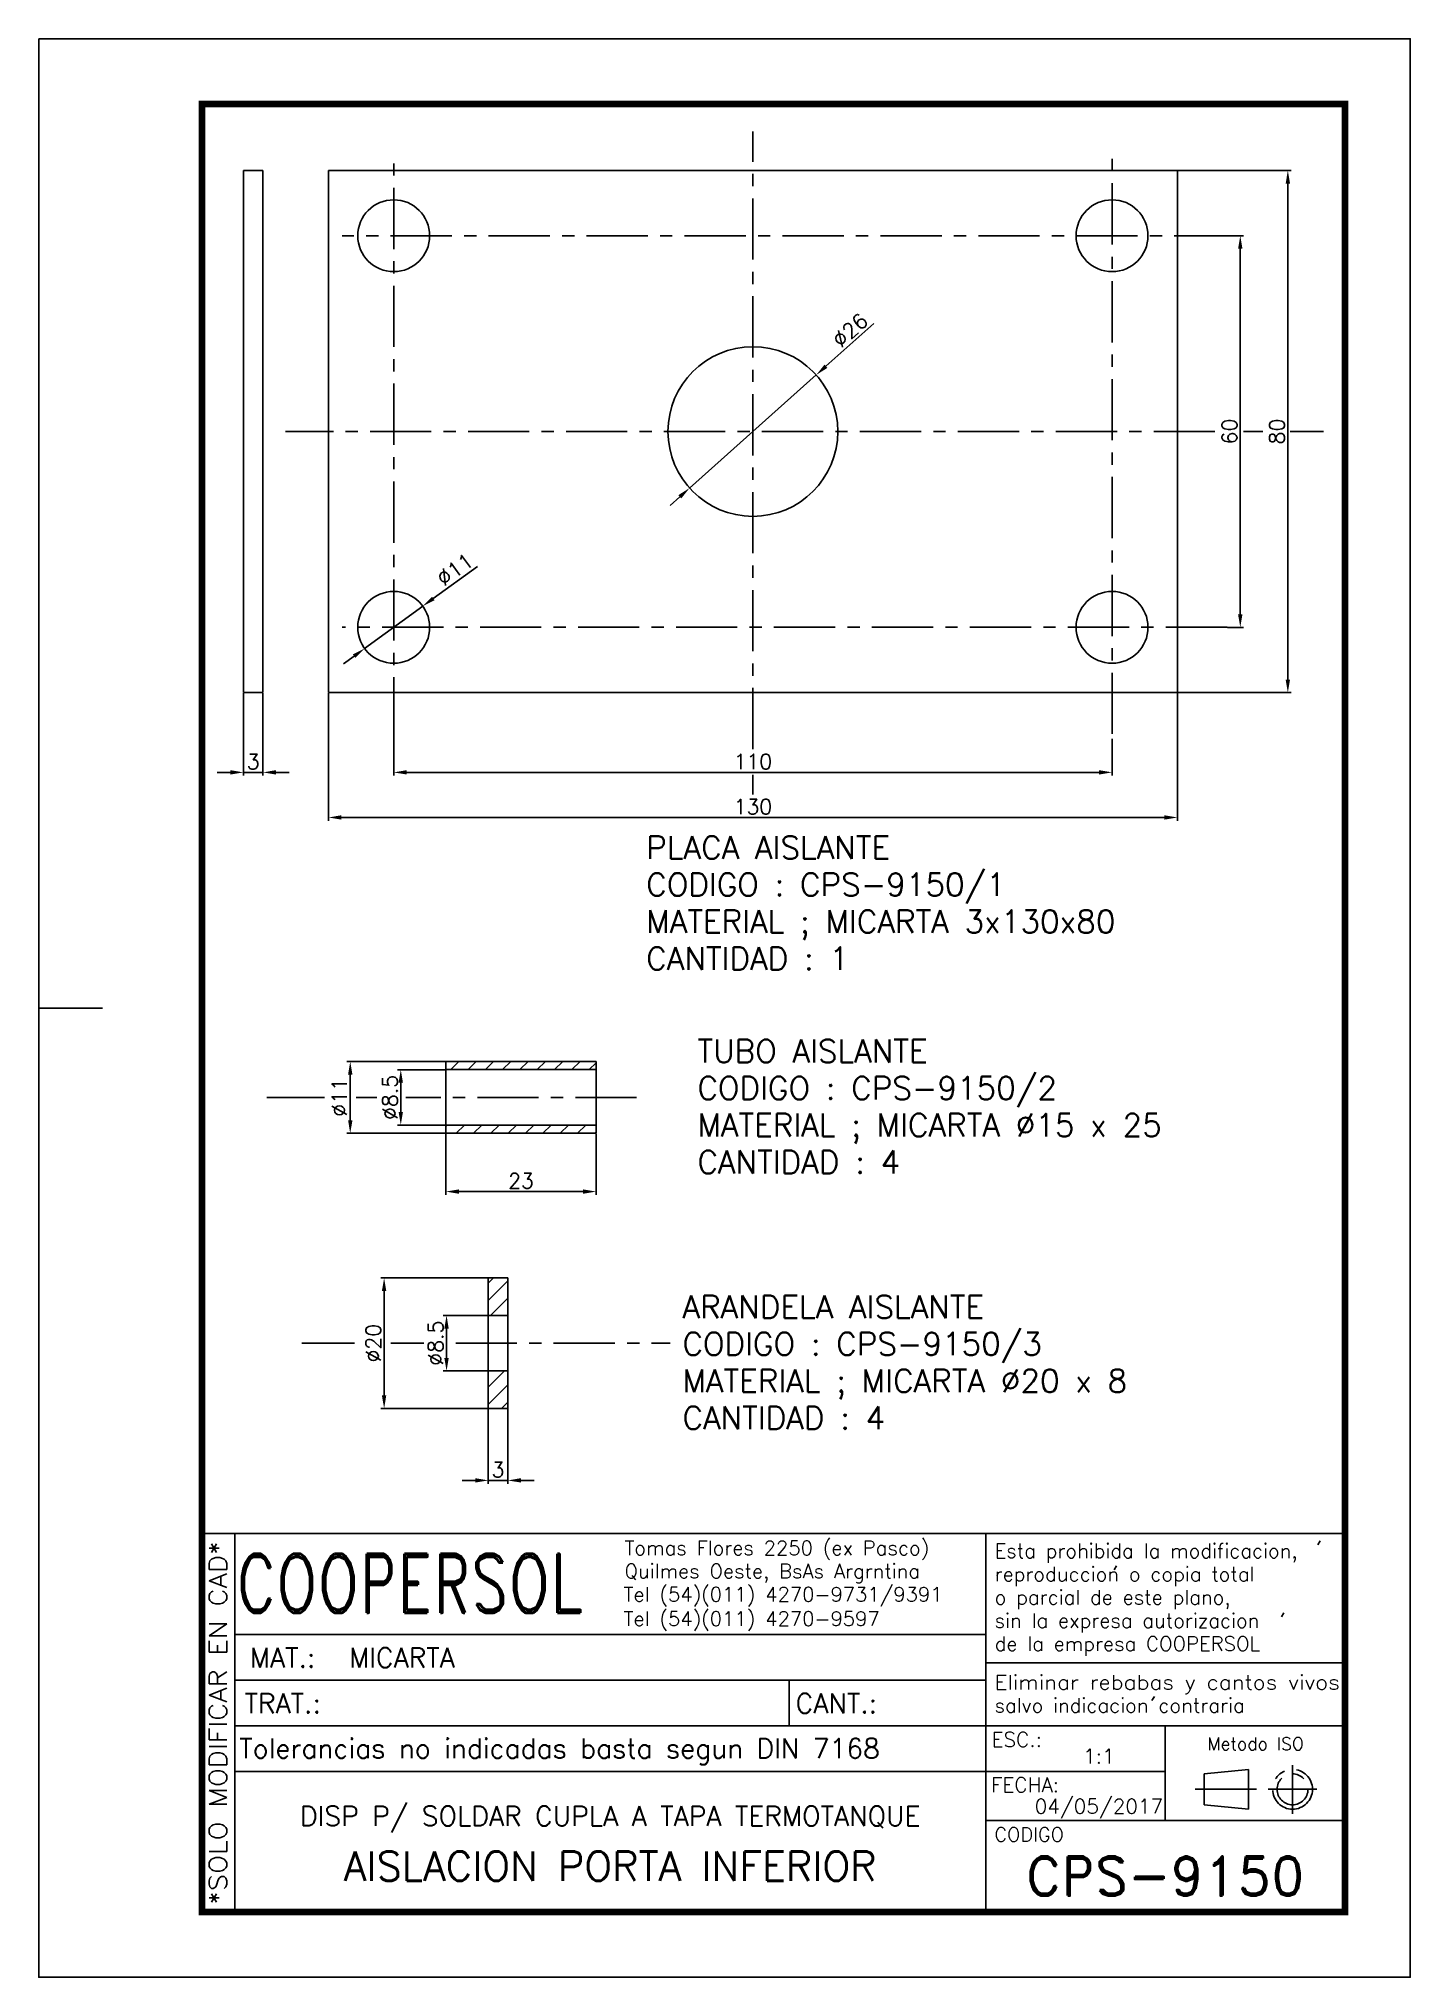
# Model space of a CAD drawing. Extents: x -13768 to 18086, y -10615 to 1188.
# Drawn here: x 210 to 420, y 0 to 297 of the extents above; entities that cross this region are included whole.
import ezdxf
from ezdxf.enums import TextEntityAlignment as Align

# ---------------------------------------------------------------- set-up
doc = ezdxf.new("R2010")
doc.units = 0
doc.header["$LTSCALE"] = 7.5
doc.header["$MEASUREMENT"] = 0
doc.linetypes.add('CENTER', pattern=[2, 1.25, -0.25, 0.25, -0.25])
doc.layers.get('0').update_dxf_attribs({"linetype": 'CONTINUOUS'})
doc.layers.get('DEFPOINTS').update_dxf_attribs({"linetype": 'CONTINUOUS'})
for name, color, linetype in [('1', 1, 'CENTER'), ('CL', 1, 'CENTER'), ('CO', 3, 'CONTINUOUS'), ('RY', 5, 'CONTINUOUS')]:
    doc.layers.add(name, color=color, linetype=linetype)
doc.styles.add('ROMAND', font='ROMAND')
doc.styles.add('ROMANS', font='ROMANS.SHX')
doc.dimstyles.new('1', dxfattribs={"dimtxt": 2.3, "dimasz": 2, "dimexe": 0.5, "dimexo": 0.0625, "dimgap": 0.5, "dimtad": 1, "dimdec": 4, "dimdsep": 46, "dimtxsty": 'ROMANS', "dimcen": -2, "dimclrt": 7, "dimadec": 0, "dimazin": 0, "dimtfac": 0.869565, "dimtdec": 4, "dimtmove": 0, "dimatfit": 3, "dimfxl": 1, "dimtolj": 1, "dimarcsym": 0})

msp = doc.modelspace()

# ---------------------------------------------------------------- texts
at = {"layer": 'CO', "style": 'ROMANS'}
for s, p in [('PLACA AISLANTE', (303.02002, 171.3329)), ('CODIGO : CPS-9150/1', (303.02002, 165.66623)), ('MATERIAL ; MICARTA 3x130x80', (303.02002, 159.99957)), ('CANTIDAD : 1', (303.02002, 154.3329)), ('TUBO AISLANTE', (310.85537, 140.15103)), ('CODIGO : CPS-9150/2', (310.85537, 134.48436)), ('MATERIAL ; MICARTA %%C15 x 25', (310.85537, 128.81769)), ('CANTIDAD : 4', (310.85537, 123.15103)), ('ARANDELA AISLANTE', (308.56493, 100.95311)), ('CODIGO : CPS-9150/3', (308.56493, 95.28644)), ('MATERIAL ; MICARTA %%C20 x 8', (308.56493, 89.61978)), ('CANTIDAD : 4', (308.56493, 83.95311))]:
    msp.add_text(s, height=3.5, dxfattribs=at).set_placement(p)

# ---------------------------------------------------------------- blocks, each defined once
blk = doc.blocks.new('A4G')
blk.add_line((0, 148.5), (9.75, 148.5))
blk.add_lwpolyline([(0, 297), (210, 297), (210, 0), (0, 0)], close=True)
at = {"const_width": 1}
blk.add_lwpolyline([(25, 287), (200, 287), (200, 10), (25, 10)], close=True, dxfattribs=at)
blk = doc.blocks.new('*D179')
at = {"layer": 'CO', "color": 0, "lineweight": -2}
for p, q in [((241.33, 196.76), (241.33, 184.1)), ((244.33, 196.76), (244.33, 184.1)), ((239.33, 184.6), (237.33, 184.6)), ((244.33, 184.6), (241.33, 184.6)), ((246.33, 184.6), (248.33, 184.6))]:
    blk.add_line(p, q, dxfattribs=at)
at = {"layer": 'CO', "color": 0}
for points in [[(239.33, 184.94), (239.33, 184.27), (241.33, 184.6)], [(246.33, 184.94), (246.33, 184.27), (244.33, 184.6)]]:
    blk.add_solid(points, dxfattribs=at)
at = {"layer": 'DEFPOINTS', "color": 0}
for p in [(241.33, 196.82), (244.33, 196.82), (241.33, 184.6)]:
    blk.add_point(p, dxfattribs=at)
at = {"layer": 'CO', "color": 7, "insert": (242.83, 186.25), "char_height": 2.3, "attachment_point": 5, "style": 'ROMANS'}
blk.add_mtext('\\A1;3', dxfattribs=at)
blk = doc.blocks.new('*D180')
at = {"layer": 'CO', "color": 0, "lineweight": -2}
for p, q in [((264.35, 189.73), (264.35, 184.1)), ((374.35, 189.73), (374.35, 184.1)), ((266.35, 184.6), (372.35, 184.6))]:
    blk.add_line(p, q, dxfattribs=at)
at = {"layer": 'CO', "color": 0}
for points in [[(266.35, 184.94), (266.35, 184.27), (264.35, 184.6)], [(372.35, 184.94), (372.35, 184.27), (374.35, 184.6)]]:
    blk.add_solid(points, dxfattribs=at)
at = {"layer": 'DEFPOINTS', "color": 0}
for p in [(264.35, 189.79), (374.35, 189.79), (374.35, 184.6)]:
    blk.add_point(p, dxfattribs=at)
at = {"layer": 'CO', "color": 7, "insert": (319.35, 186.25), "char_height": 2.3, "attachment_point": 5, "style": 'ROMANS'}
blk.add_mtext('\\A1;110', dxfattribs=at)
blk = doc.blocks.new('*D181')
at = {"layer": 'CO', "color": 0, "lineweight": -2}
for p, q in [((254.35, 196.76), (254.35, 177.19)), ((384.35, 196.76), (384.35, 177.19)), ((256.35, 177.69), (382.35, 177.69))]:
    blk.add_line(p, q, dxfattribs=at)
at = {"layer": 'CO', "color": 0}
for points in [[(256.35, 178.03), (256.35, 177.36), (254.35, 177.69)], [(382.35, 178.03), (382.35, 177.36), (384.35, 177.69)]]:
    blk.add_solid(points, dxfattribs=at)
at = {"layer": 'DEFPOINTS', "color": 0}
for p in [(254.35, 196.82), (384.35, 196.82), (384.35, 177.69)]:
    blk.add_point(p, dxfattribs=at)
at = {"layer": 'CO', "color": 7, "insert": (319.35, 179.34), "char_height": 2.3, "attachment_point": 5, "style": 'ROMANS'}
blk.add_mtext('\\A1;130', dxfattribs=at)
blk = doc.blocks.new('*D182')
at = {"layer": 'CO', "color": 0, "lineweight": -2}
for p, q in [((393.32, 266.82), (394.48, 266.82)), ((393.98, 208.82), (393.98, 264.82)), ((392.01, 206.82), (394.48, 206.82))]:
    blk.add_line(p, q, dxfattribs=at)
at = {"layer": 'CO', "color": 0}
for points in [[(393.64, 264.82), (394.31, 264.82), (393.98, 266.82)], [(393.64, 208.82), (394.31, 208.82), (393.98, 206.82)]]:
    blk.add_solid(points, dxfattribs=at)
at = {"layer": 'DEFPOINTS', "color": 0}
for p in [(393.26, 266.82), (393.98, 266.82), (391.95, 206.82)]:
    blk.add_point(p, dxfattribs=at)
at = {"layer": 'CO', "color": 7, "insert": (392.33, 236.82), "char_height": 2.3, "attachment_point": 5, "rotation": 90, "style": 'ROMANS'}
blk.add_mtext('\\A1;60', dxfattribs=at)
blk = doc.blocks.new('*D183')
at = {"layer": 'CO', "color": 0, "lineweight": -2}
for p, q in [((384.41, 276.82), (401.76, 276.82)), ((401.26, 274.82), (401.26, 198.82)), ((384.41, 196.82), (401.76, 196.82))]:
    blk.add_line(p, q, dxfattribs=at)
at = {"layer": 'CO', "color": 0}
for points in [[(400.93, 274.82), (401.6, 274.82), (401.26, 276.82)], [(400.93, 198.82), (401.6, 198.82), (401.26, 196.82)]]:
    blk.add_solid(points, dxfattribs=at)
at = {"layer": 'DEFPOINTS', "color": 0}
for p in [(384.35, 276.82), (384.35, 196.82), (401.26, 196.82)]:
    blk.add_point(p, dxfattribs=at)
at = {"layer": 'CO', "color": 7, "insert": (399.61, 236.82), "char_height": 2.3, "attachment_point": 5, "rotation": 90, "style": 'ROMANS'}
blk.add_mtext('\\A1;80', dxfattribs=at)
blk = doc.blocks.new('*D184')
at = {"layer": 'CO', "color": 0, "lineweight": -2}
for p, q in [((277.19, 216.16), (270.41, 211.24)), ((259.9, 203.59), (268.79, 210.06)), ((258.28, 202.41), (256.66, 201.24))]:
    blk.add_line(p, q, dxfattribs=at)
at = {"layer": 'CO', "color": 0}
for points in [[(270.22, 211.51), (270.61, 210.97), (268.79, 210.06)], [(258.08, 202.68), (258.48, 202.14), (259.9, 203.59)]]:
    blk.add_solid(points, dxfattribs=at)
at = {"layer": 'DEFPOINTS', "color": 0}
for p in [(268.79, 210.06), (259.9, 203.59)]:
    blk.add_point(p, dxfattribs=at)
at = {"layer": 'CO', "color": 7, "insert": (273.73, 215.69), "char_height": 2.3, "attachment_point": 5, "rotation": 36.0275, "style": 'ROMANS'}
blk.add_mtext('\\A1;∅11', dxfattribs=at)
blk = doc.blocks.new('*D185')
at = {"layer": 'CO', "color": 0, "lineweight": -2}
for p, q in [((337.88, 253.39), (330.53, 246.82)), ((309.65, 228.16), (329.04, 245.49)), ((308.16, 226.83), (306.67, 225.5))]:
    blk.add_line(p, q, dxfattribs=at)
at = {"layer": 'CO', "color": 0}
for points in [[(330.31, 247.07), (330.75, 246.57), (329.04, 245.49)], [(307.94, 227.08), (308.38, 226.58), (309.65, 228.16)]]:
    blk.add_solid(points, dxfattribs=at)
at = {"layer": 'DEFPOINTS', "color": 0}
for p in [(329.04, 245.49), (309.65, 228.16)]:
    blk.add_point(p, dxfattribs=at)
at = {"layer": 'CO', "color": 7, "insert": (334.24, 252.35), "char_height": 2.3, "attachment_point": 5, "rotation": 41.7892, "style": 'ROMANS'}
blk.add_mtext('\\A1;∅26', dxfattribs=at)
blk = doc.blocks.new('*D186')
at = {"layer": 'CO', "color": 0, "lineweight": -2}
for p, q in [((272.34, 129.24), (272.34, 119.87)), ((295.34, 129.24), (295.34, 119.87)), ((274.34, 120.37), (293.34, 120.37))]:
    blk.add_line(p, q, dxfattribs=at)
at = {"layer": 'CO', "color": 0}
for points in [[(274.34, 120.71), (274.34, 120.04), (272.34, 120.37)], [(293.34, 120.71), (293.34, 120.04), (295.34, 120.37)]]:
    blk.add_solid(points, dxfattribs=at)
at = {"layer": 'DEFPOINTS', "color": 0}
for p in [(272.34, 129.3), (295.34, 129.3), (295.34, 120.37)]:
    blk.add_point(p, dxfattribs=at)
at = {"layer": 'CO', "color": 7, "insert": (283.84, 122.02), "char_height": 2.3, "attachment_point": 5, "style": 'ROMANS'}
blk.add_mtext('\\A1;23', dxfattribs=at)
blk = doc.blocks.new('*D187')
at = {"layer": 'CO', "color": 0, "lineweight": -2}
for p, q in [((272.28, 139.05), (264.93, 139.05)), ((265.43, 132.55), (265.43, 137.05)), ((272.28, 130.55), (264.93, 130.55))]:
    blk.add_line(p, q, dxfattribs=at)
at = {"layer": 'CO', "color": 0}
for points in [[(265.1, 137.05), (265.76, 137.05), (265.43, 139.05)], [(265.1, 132.55), (265.76, 132.55), (265.43, 130.55)]]:
    blk.add_solid(points, dxfattribs=at)
at = {"layer": 'DEFPOINTS', "color": 0}
for p in [(265.43, 139.05), (272.34, 139.05), (272.34, 130.55)]:
    blk.add_point(p, dxfattribs=at)
at = {"layer": 'CO', "color": 7, "insert": (263.78, 134.8), "char_height": 2.3, "attachment_point": 5, "rotation": 90, "style": 'ROMANS'}
blk.add_mtext('\\A1;%%C8.5', dxfattribs=at)
blk = doc.blocks.new('*D188')
at = {"layer": 'CO', "color": 0, "lineweight": -2}
for p, q in [((272.28, 140.3), (257.19, 140.3)), ((257.69, 131.3), (257.69, 138.3)), ((272.28, 129.3), (257.19, 129.3))]:
    blk.add_line(p, q, dxfattribs=at)
at = {"layer": 'CO', "color": 0}
for points in [[(257.36, 138.3), (258.03, 138.3), (257.69, 140.3)], [(257.36, 131.3), (258.03, 131.3), (257.69, 129.3)]]:
    blk.add_solid(points, dxfattribs=at)
at = {"layer": 'DEFPOINTS', "color": 0}
for p in [(257.69, 140.3), (272.34, 140.3), (272.34, 129.3)]:
    blk.add_point(p, dxfattribs=at)
at = {"layer": 'CO', "color": 7, "insert": (256.04, 134.8), "char_height": 2.3, "attachment_point": 5, "rotation": 90, "style": 'ROMANS'}
blk.add_mtext('\\A1;%%C11', dxfattribs=at)
blk = doc.blocks.new('*D189')
at = {"layer": 'CO', "color": 0, "lineweight": -2}
for p, q in [((278.77, 101.39), (271.94, 101.39)), ((272.44, 94.89), (272.44, 99.39)), ((278.77, 92.89), (271.94, 92.89))]:
    blk.add_line(p, q, dxfattribs=at)
at = {"layer": 'CO', "color": 0}
for points in [[(272.1, 99.39), (272.77, 99.39), (272.44, 101.39)], [(272.1, 94.89), (272.77, 94.89), (272.44, 92.89)]]:
    blk.add_solid(points, dxfattribs=at)
at = {"layer": 'DEFPOINTS', "color": 0}
for p in [(272.44, 101.39), (278.83, 101.39), (278.83, 92.89)]:
    blk.add_point(p, dxfattribs=at)
at = {"layer": 'CO', "color": 7, "insert": (270.79, 97.14), "char_height": 2.3, "attachment_point": 5, "rotation": 90, "style": 'ROMANS'}
blk.add_mtext('\\A1;%%C8.5', dxfattribs=at)
blk = doc.blocks.new('*D190')
at = {"layer": 'CO', "color": 0, "lineweight": -2}
for p, q in [((278.77, 107.14), (262.38, 107.14)), ((262.88, 89.14), (262.88, 105.14)), ((278.77, 87.14), (262.38, 87.14))]:
    blk.add_line(p, q, dxfattribs=at)
at = {"layer": 'CO', "color": 0}
for points in [[(262.54, 105.14), (263.21, 105.14), (262.88, 107.14)], [(262.54, 89.14), (263.21, 89.14), (262.88, 87.14)]]:
    blk.add_solid(points, dxfattribs=at)
at = {"layer": 'DEFPOINTS', "color": 0}
for p in [(262.88, 107.14), (278.83, 107.14), (278.83, 87.14)]:
    blk.add_point(p, dxfattribs=at)
at = {"layer": 'CO', "color": 7, "insert": (261.23, 97.14), "char_height": 2.3, "attachment_point": 5, "rotation": 90, "style": 'ROMANS'}
blk.add_mtext('\\A1;%%C20', dxfattribs=at)
blk = doc.blocks.new('*D191')
at = {"layer": 'CO', "color": 0, "lineweight": -2}
for p, q in [((278.83, 87.08), (278.83, 75.62)), ((281.83, 87.08), (281.83, 75.62)), ((276.83, 76.12), (274.83, 76.12)), ((278.83, 76.12), (281.83, 76.12)), ((283.83, 76.12), (285.83, 76.12))]:
    blk.add_line(p, q, dxfattribs=at)
at = {"layer": 'CO', "color": 0}
for points in [[(276.83, 76.46), (276.83, 75.79), (278.83, 76.12)], [(283.83, 76.46), (283.83, 75.79), (281.83, 76.12)]]:
    blk.add_solid(points, dxfattribs=at)
at = {"layer": 'DEFPOINTS', "color": 0}
for p in [(278.83, 87.14), (281.83, 87.14), (281.83, 76.12)]:
    blk.add_point(p, dxfattribs=at)
at = {"layer": 'CO', "color": 7, "insert": (280.33, 77.77), "char_height": 2.3, "attachment_point": 5, "style": 'ROMANS'}
blk.add_mtext('\\A1;3', dxfattribs=at)
blk = doc.blocks.new('COOPERSOLROT-02')
for p, q in [((0, 58), (175, 58)), ((0, 0), (0, 58)), ((5, 0), (5, 58)), ((120, 0), (120, 58)), ((175, 0), (175, 58)), ((5, 42.5), (120, 42.5)), ((120, 38.19), (175, 38.19)), ((5, 35.5), (120, 35.5)), ((89.89, 28.5), (89.89, 35.5)), ((5, 28.5), (175, 28.5)), ((147.5, 14), (147.5, 28.5)), ((147.5, 21.5), (5, 21.5)), ((120, 14), (175, 14)), ((0, 0), (175, 0))]:
    blk.add_line(p, q)
at = {"color": 1, "linetype": 'CENTER'}
blk.add_line((166.98, 22.51), (166.98, 15.06), dxfattribs=at)
for points in [[(152.09, 18.79), (161.93, 18.79)], [(163.26, 18.79), (170.71, 18.79)]]:
    blk.add_lwpolyline(points, dxfattribs=at)
at = {"layer": '1'}
for points in [[(170.85, 56.26), (171.21, 56.85)], [(139.66, 52.43), (140.02, 53.02)], [(165.28, 45.22), (165.64, 45.81)], [(145.46, 32.42), (145.82, 33.01)]]:
    blk.add_lwpolyline(points, dxfattribs=at)
blk.add_lwpolyline([(160.25, 18.79), (160.25, 21.83), (153.47, 21.16), (153.47, 16.41), (160.25, 15.74)], close=True, dxfattribs=at)
for radius in [3.05, 2.37]:
    blk.add_circle((166.98, 18.79), radius, dxfattribs=at)
at = {"style": 'ROMANS', "width": 0.996387}
blk.add_text('*SOLO MODIFICAR EN CAD*', height=2.7, rotation=90, dxfattribs=at).set_placement((3.77, 1.09), (3.77, 56.81), align=Align.FIT)
at = {"style": 'ROMAND', "width": 0.75}
blk.add_text('COOPERSOL', height=9, dxfattribs=at).set_placement((5.26, 45.85))
at = {"style": 'ROMANS'}
for s, p in [('MAT.:', (7.32, 37.47)), ('TRAT.:', (6.5, 30.47)), ('CANT.:', (90.89, 30.47)), ('Tolerancias no indicadas basta segun DIN 7168', (5.7, 23.56))]:
    blk.add_text(s, height=3, dxfattribs=at).set_placement(p)
for tag, height, style, p in [('CONJUNTO', 2.3, 'ROMANS', (62.5, 17.5)), ('SUBCONJUNTO', 3, 'ROMANS', (62.5, 11.5)), ('DENOMINACION', 4.5, 'ROMANS', (62.5, 4.75)), ('COD-PLA', 6, 'ROMAND', (147.5, 5.5))]:
    blk.add_attdef(tag, text='', height=height, dxfattribs=dict(style=style)).set_placement(p, align=Align.MIDDLE)
at = {"layer": '1', "style": 'ROMANS'}
for s, height, p in [('Tomas Flores 2250 (ex Pasco)', 2.2, (64.69, 54.68)), ('Esta prohibida la modificacion,', 2.2, (121.36, 54.23)), ('Quilmes Oeste, BsAs Argrntina', 2.2, (64.69, 51.12)), ('reproduccion o copia total', 2.2, (121.36, 50.67)), ('Tel (54)(011) 4270-9731/9391', 2.2, (64.55, 47.56)), ('o parcial de este plano,', 2.2, (121.36, 47.11)), ('Tel (54)(011) 4270-9597', 2.2, (64.55, 43.83)), ('sin la expresa autorizacion ', 2.2, (121.36, 43.55)), ('de la empresa COOPERSOL', 2.2, (121.36, 39.99)), ('salvo indicacion contraria', 2.2, (121.36, 30.54)), ('ESC.:', 2.25, (120.89, 25.29)), ('FECHA:', 2.25, (120.81, 18.36)), ('CODIGO', 2.16, (121.33, 10.78))]:
    blk.add_text(s, height=height, dxfattribs=at).set_placement(p)
at = {"layer": '1', "style": 'ROMANS', "width": 0.96139}
blk.add_text('Eliminar rebabas y cantos vivos', height=2.2, dxfattribs=at).set_placement((121.34, 34.1), (174.21, 34.1), align=Align.FIT)
at = {"layer": '1', "style": 'ROMANS'}
blk.add_text('Metodo ISO', height=1.948, dxfattribs=at).set_placement((161.34, 25.77), align=Align.MIDDLE)
for tag, p in [('MAT', (22.51, 37.47)), ('TRAT', (22.51, 30.47)), ('CANT', (106.49, 30.47))]:
    blk.add_attdef(tag, p, '', height=3, dxfattribs=at)
for tag, p in [('ESC', (137.33, 22.73)), ('FECHA', (137.33, 15.06))]:
    blk.add_attdef(tag, text='', height=2.25, dxfattribs=at).set_placement(p, align=Align.CENTER)

# ---------------------------------------------------------------- dimensions: what is measured, and where the dimension line sits
at = {"layer": 'CO'}
for base, p1, p2, picture, middle in [((401.26233, 196.82466), (384.34586, 276.82466), (384.34586, 196.82466), '*D183', (399.61233, 236.82466)), ((393.97715, 266.82466), (391.95037, 206.82466), (393.25571, 266.82466), '*D182', (392.32715, 236.82466))]:
    dim = msp.add_linear_dim(base=base, p1=p1, p2=p2, angle=90, dimstyle='1', dxfattribs=at)
    dim.commit()
    dim.dimension.update_dxf_attribs({"geometry": picture, "text_midpoint": middle})
for p1, p2, picture, middle in [((309.65303, 228.16156), (329.03868, 245.48775), '*D185', (335.34259, 251.12196)), ((259.89782, 203.5897), (268.7939, 210.05961), '*D184', (274.69998, 214.35497))]:
    dim = msp.add_diameter_dim_2p(p1=p1, p2=p2, dimstyle='1', dxfattribs=at)
    dim.commit()
    dim.dimension.update_dxf_attribs({"geometry": picture, "text_midpoint": middle, "dimtype": 163})
for base, p1, p2, picture, middle in [((241.32912, 184.60275), (244.32912, 196.82466), (241.32912, 196.82466), '*D179', (242.82912, 186.25275)), ((384.34586, 177.69486), (254.34586, 196.82466), (384.34586, 196.82466), '*D181', (319.34586, 179.34486)), ((374.34586, 184.60275), (264.34586, 189.788), (374.34586, 189.788), '*D180', (319.34586, 186.25275)), ((295.3432, 120.37284), (272.3432, 129.30472), (295.3432, 129.30472), '*D186', (283.8432, 122.02284)), ((281.83417, 76.12209), (278.83417, 87.14002), (281.83417, 87.14002), '*D191', (280.33417, 77.77209))]:
    dim = msp.add_linear_dim(base=base, p1=p1, p2=p2, dimstyle='1', dxfattribs=at)
    dim.commit()
    dim.dimension.update_dxf_attribs({"geometry": picture, "text_midpoint": middle})
for base, p1, p2, picture, middle in [((257.69499, 140.30472), (272.3432, 129.30472), (272.3432, 140.30472), '*D188', (256.04499, 134.80472)), ((265.42981, 139.05472), (272.3432, 130.55472), (272.3432, 139.05472), '*D187', (263.77981, 134.80472)), ((262.87759, 107.14002), (278.83417, 87.14002), (278.83417, 107.14002), '*D190', (261.22759, 97.14002)), ((272.43657, 101.39002), (278.83417, 92.89002), (278.83417, 101.39002), '*D189', (270.78657, 97.14002))]:
    dim = msp.add_linear_dim(base=base, p1=p1, p2=p2, angle=90, text='%%C<>', dimstyle='1', dxfattribs=at)
    dim.commit()
    dim.dimension.update_dxf_attribs({"geometry": picture, "text_midpoint": middle})

# ---------------------------------------------------------------- hatches: boundary and pattern name
at = {"layer": 'RY'}
h = msp.add_hatch(dxfattribs=at)
h.set_pattern_fill('ANSI31', color=256, scale=15, style=0)
h.set_pattern_definition([(45, (13349.8161, -12248.0043), (-1.32582521, 1.32582521), [])])
h.paths.add_polyline_path([(295.3432, 140.30472), (272.3432, 140.30472), (272.3432, 139.05472), (295.3432, 139.05472)])
h.paths.add_polyline_path([(295.3432, 130.55472), (272.3432, 130.55472), (272.3432, 129.30472), (295.3432, 129.30472)])
h = msp.add_hatch(dxfattribs=at)
h.set_pattern_fill('ANSI31', color=256, scale=15, style=0)
h.set_pattern_definition([(45, (13351.634, -12226.3285), (-1.32582521, 1.32582521), [])])
h.paths.add_polyline_path([(281.83417, 107.14002), (278.83417, 107.14002), (278.83417, 101.39002), (281.83417, 101.39002)])
h.paths.add_polyline_path([(281.83417, 92.89002), (278.83417, 92.89002), (278.83417, 87.14002), (281.83417, 87.14002)])

# ---------------------------------------------------------------- linework, layer by layer
for p, q in [((241.32912, 196.82466), (241.32912, 276.82466)), ((241.32912, 276.82466), (244.32912, 276.82466)), ((244.32912, 196.82466), (244.32912, 276.82466)), ((254.34586, 276.82466), (254.34586, 196.82466)), ((384.34586, 276.82466), (254.34586, 276.82466)), ((384.34586, 196.82466), (384.34586, 276.82466)), ((241.32912, 196.82466), (244.32912, 196.82466)), ((254.34586, 196.82466), (384.34586, 196.82466)), ((295.3432, 140.30472), (272.3432, 140.30472)), ((272.3432, 134.80472), (272.3432, 140.30472)), ((295.3432, 134.80472), (295.3432, 140.30472)), ((295.3432, 139.05472), (272.3432, 139.05472)), ((272.3432, 129.30472), (272.3432, 134.80472)), ((295.3432, 129.30472), (295.3432, 134.80472)), ((295.3432, 130.55472), (272.3432, 130.55472)), ((272.3432, 129.30472), (295.3432, 129.30472)), ((278.83417, 107.14002), (281.83417, 107.14002)), ((278.83417, 107.14002), (278.83417, 87.14002)), ((281.83417, 107.14002), (281.83417, 87.14002)), ((278.83417, 101.39002), (281.83417, 101.39002)), ((278.83417, 92.89002), (281.83417, 92.89002)), ((278.83417, 87.14002), (281.83417, 87.14002))]:
    msp.add_line(p, q)
for centre, radius in [((264.34586, 266.82466), 5.5), ((374.34586, 266.82466), 5.5), ((319.34586, 236.82466), 13), ((264.34586, 206.82466), 5.5), ((374.34586, 206.82466), 5.5)]:
    msp.add_circle(centre, radius)
at = {"layer": 'CL'}
for p, q in [((319.34586, 188.16727), (319.34586, 282.81137)), ((264.34586, 189.788), (264.34586, 278.90075)), ((374.34586, 190.48708), (374.34586, 278.70521)), ((393.25571, 266.82466), (256.47477, 266.82466)), ((390.10536, 236.82466), (247.79686, 236.82466)), ((397.4129, 236.82466), (394.4604, 236.82466)), ((406.71338, 236.82466), (401.62023, 236.82466)), ((391.95037, 206.82466), (256.47477, 206.82466)), ((319.34586, 181.22), (319.34586, 184.22987)), ((253.75882, 134.80472), (244.89734, 134.80472)), ((261.74583, 134.80472), (258.59047, 134.80472)), ((301.54323, 134.80472), (266.18305, 134.80472)), ((250.28199, 97.14002), (258.33124, 97.14002)), ((263.92674, 97.14002), (268.93939, 97.14002)), ((273.83544, 97.14002), (306.68994, 97.14002))]:
    msp.add_line(p, q, dxfattribs=at)

# ---------------------------------------------------------------- block references
msp.add_blockref('A4G', (210, 0))
ref = msp.add_blockref('COOPERSOLROT-02', (235, 10))
ref.add_attrib('COD-PLA', 'CPS-9150', dxfattribs={"height": 6, "style": 'ROMAND'}).set_placement((382.5, 15.5), align=Align.MIDDLE)
ref.add_attrib('FECHA', '04/05/2017', dxfattribs={"layer": '1', "height": 2.25, "style": 'ROMANS'}).set_placement((372.33468, 25.061), align=Align.CENTER)
ref.add_attrib('MAT', 'MICARTA', (257.50529, 47.46815), dxfattribs={"layer": '1', "height": 3, "style": 'ROMANS'})
ref.add_attrib('ESC', '1:1', dxfattribs={"layer": '1', "height": 2.25, "style": 'ROMANS'}).set_placement((372.33468, 32.72855), align=Align.CENTER)
ref.add_attrib('DENOMINACION', 'AISLACION PORTA INFERIOR', dxfattribs={"height": 4.5, "style": 'ROMANS'}).set_placement((297.5, 17.03781), align=Align.MIDDLE)
ref.add_attrib('SUBCONJUNTO', 'DISP P/ SOLDAR CUPLA A TAPA TERMOTANQUE', dxfattribs={"height": 3, "style": 'ROMANS'}).set_placement((297.5, 24.47785), align=Align.MIDDLE)

msp.set_redraw_order([(e.dxf.handle, doc.entitydb.next_handle()) for e in msp.query("TEXT MTEXT ATTDEF DIMENSION ARC_DIMENSION")])  # texts and dimensions are drawn at this point

doc.saveas('drawing.dxf')
